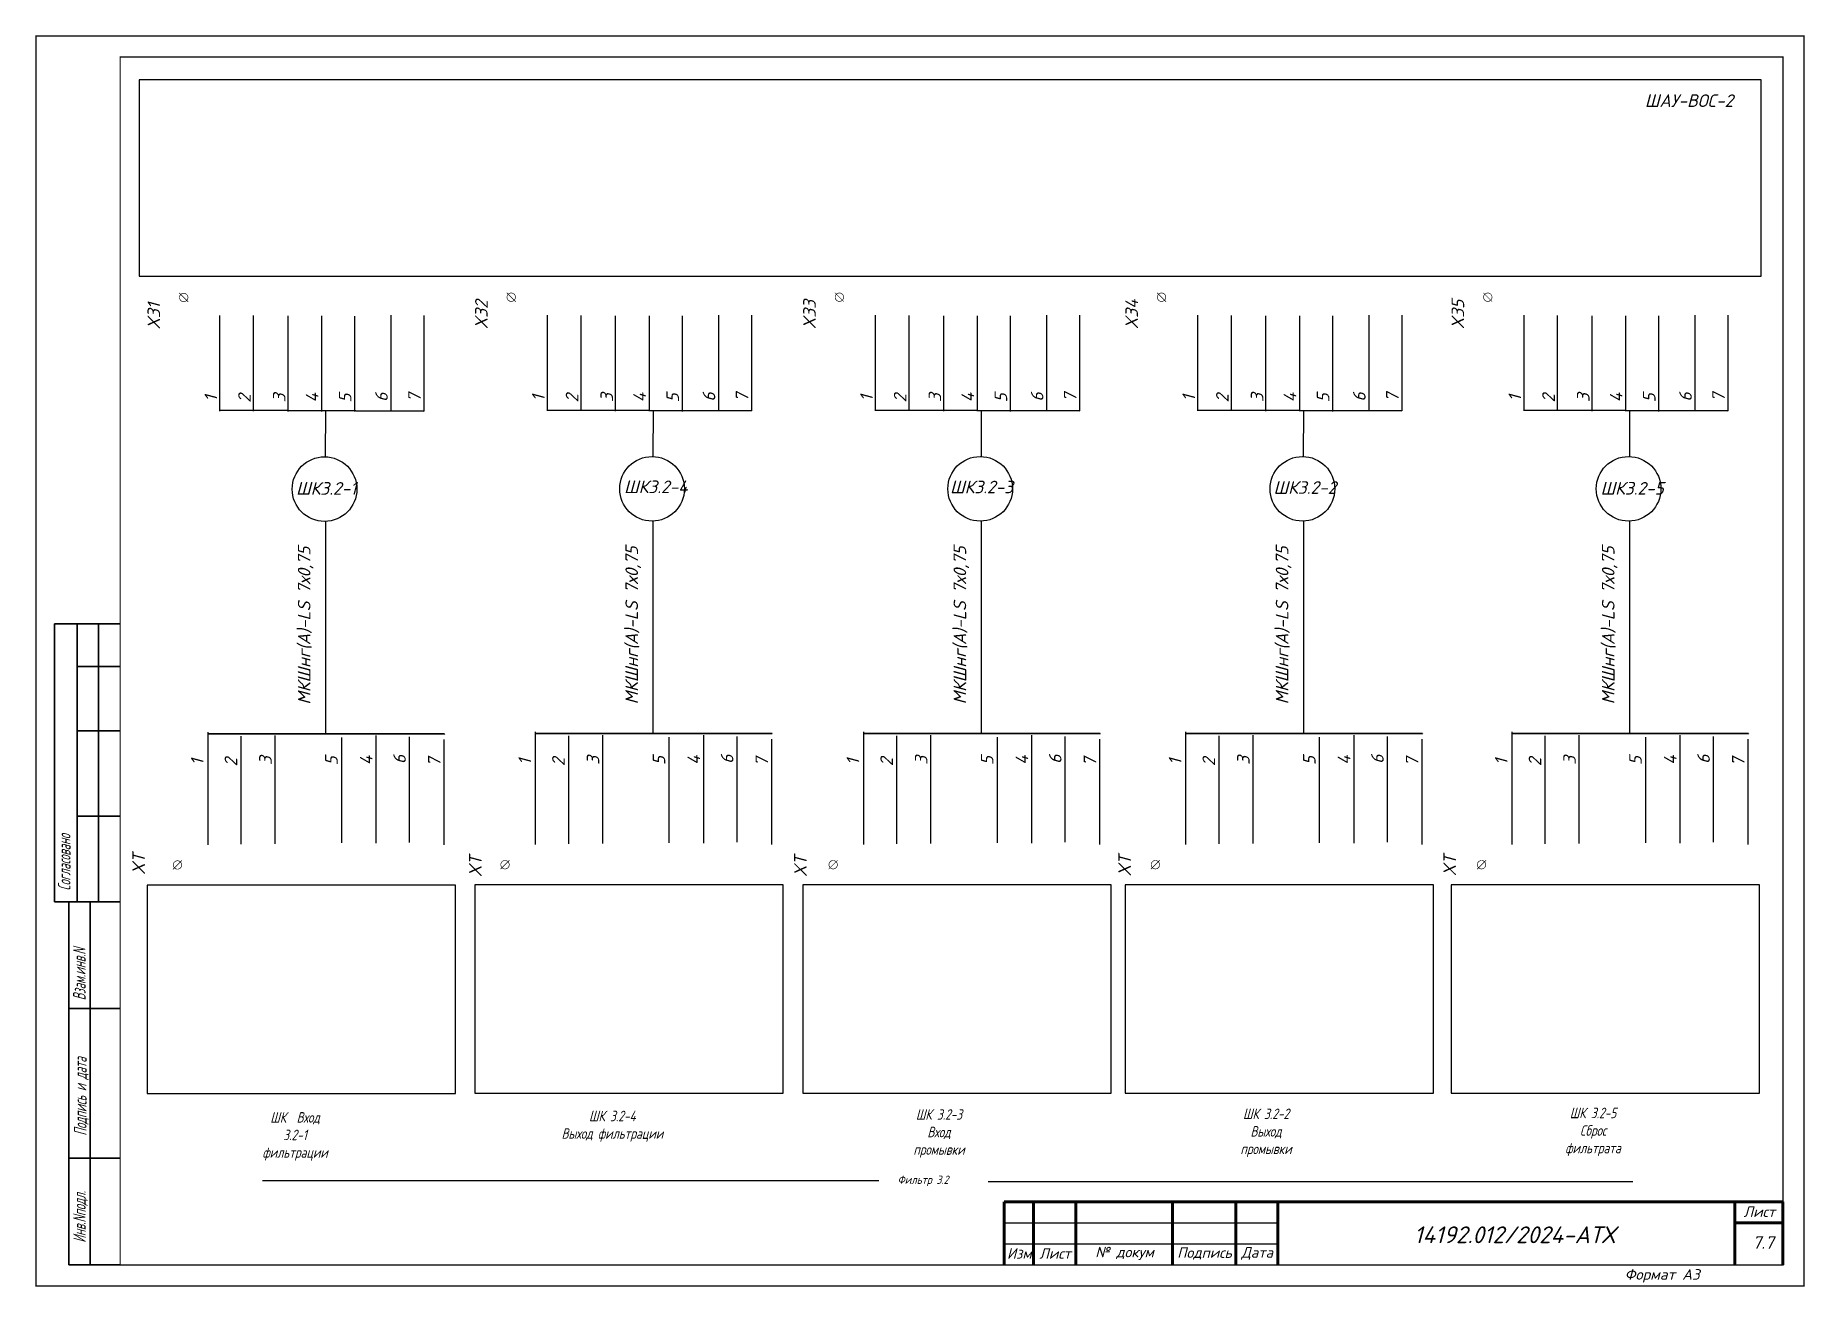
# Model space of a CAD drawing. Header units: millimetres. Extents: x 1463 to 10524, y 7125 to 13164.
# Drawn here: x 6067.8 to 6488.1, y 8699.5 to 8996.8 of the extents above; entities that cross this region are included whole.
import ezdxf
from ezdxf.enums import TextEntityAlignment as Align

# ---------------------------------------------------------------- set-up
doc = ezdxf.new("R2010")
doc.units = ezdxf.units.MM
doc.header["$LTSCALE"] = 4
doc.set_wipeout_variables(frame=1)
doc.linetypes.add('SolidLine', pattern=[0])
for name, color, linetype in [('G', 5, 'Continuous'), ('SYMS', 7, 'Continuous'), ('Вспомогательная', 1, 'Continuous'), ('Текст', 2, 'Continuous')]:
    doc.layers.add(name, color=color, linetype=linetype)
for name, color, linetype, lineweight in [('RAMKA', 7, 'Continuous', 25), ('SHTAMP', 7, 'SolidLine', 25), ('Основеая', 5, 'Continuous', 60)]:
    doc.layers.add(name, color=color, linetype=linetype, lineweight=lineweight)
doc.styles.add('COTES', font='cs_gost2304.shx', dxfattribs={"width": 0.75, "oblique": 15})
doc.styles.add('ISOCPEUR', font='isocpeui.ttf')
doc.styles.add('Simplex00.10.00', font='simplex.shx')
doc.styles.add('Simplex25.085.15', font='GOST_A.TTF', dxfattribs={"width": 0.85, "oblique": 15, "height": 2.5})
doc.styles.add('ГОСТ', font='isocpeur.ttf', dxfattribs={"oblique": 15})

msp = doc.modelspace()

# ---------------------------------------------------------------- texts
at = {"style": 'Simplex25.085.15', "oblique": 15, "width": 1.083459}
msp.add_text('Фильтр 3.2', height=1.961, dxfattribs=at).set_placement((6272.6, 8723.94))
at = {"layer": 'SHTAMP', "color": 0, "style": 'ISOCPEUR'}
msp.add_text('14192.012/2024-АТХ', height=4, dxfattribs=at).set_placement((6419.14, 8709.85), align=Align.CENTER)
at = {"layer": 'SYMS', "linetype": 'Continuous', "ltscale": 0.2, "style": 'ГОСТ', "oblique": 15}
for s, p in [('ШАУ-ВОС-2', (6450.11, 8979.82)), ('ШК3.2-1', (6129.7, 8887.69)), ('ШК3.2-4', (6207.62, 8888.07)), ('ШК3.2-3', (6285.07, 8888.03)), ('ШК3.2-2', (6361.91, 8887.9)), ('ШК3.2-5', (6439.59, 8887.72))]:
    msp.add_text(s, height=3, dxfattribs=at).set_placement(p)
for s, p in [('X31', (6097.41, 8926.95)), ('X32', (6175.22, 8927.02)), ('X33', (6253.17, 8927.02)), ('X34', (6329.71, 8927.02)), ('X35', (6407.2, 8927.02)), ('1', (6110.95, 8909.81)), ('2', (6118.95, 8909.53)), ('3', (6127.2, 8909.63)), ('4', (6135.02, 8909.6)), ('5', (6142.87, 8909.54)), ('6', (6151.49, 8909.75)), ('7', (6159.34, 8909.7)), ('1', (6188.76, 8909.88)), ('2', (6196.76, 8909.6)), ('3', (6205.01, 8909.7)), ('4', (6212.83, 8909.66)), ('5', (6220.68, 8909.61)), ('6', (6229.3, 8909.82)), ('7', (6237.15, 8909.76)), ('1', (6266.71, 8909.88)), ('2', (6274.71, 8909.6)), ('3', (6282.96, 8909.7)), ('4', (6290.78, 8909.66)), ('5', (6298.64, 8909.61)), ('6', (6307.25, 8909.82)), ('7', (6315.11, 8909.76)), ('1', (6343.26, 8909.88)), ('2', (6351.25, 8909.6)), ('3', (6359.51, 8909.7)), ('4', (6367.32, 8909.66)), ('5', (6375.18, 8909.61)), ('6', (6383.79, 8909.82)), ('7', (6391.65, 8909.76)), ('1', (6420.74, 8909.88)), ('2', (6428.74, 8909.6)), ('3', (6436.99, 8909.7)), ('4', (6444.81, 8909.66)), ('5', (6452.66, 8909.61)), ('6', (6461.28, 8909.82)), ('7', (6469.13, 8909.76)), ('МКШнг(А)-LS 7х0,75', (6133.13, 8837.81)), ('МКШнг(А)-LS 7х0,75', (6210.94, 8837.88)), ('МКШнг(А)-LS 7х0,75', (6288.9, 8837.88)), ('МКШнг(А)-LS 7х0,75', (6365.44, 8837.88)), ('МКШнг(А)-LS 7х0,75', (6442.92, 8837.88)), ('1', (6107.72, 8823.4)), ('2', (6115.72, 8823.11)), ('3', (6123.94, 8823.45)), ('5', (6139.61, 8823.35)), ('4', (6147.87, 8823.45)), ('6', (6155.78, 8823.69)), ('7', (6164.04, 8823.09)), ('1', (6185.53, 8823.46)), ('2', (6193.53, 8823.18)), ('3', (6201.75, 8823.51)), ('5', (6217.42, 8823.42)), ('4', (6225.68, 8823.52)), ('6', (6233.6, 8823.75)), ('7', (6241.85, 8823.16)), ('1', (6263.49, 8823.46)), ('2', (6271.49, 8823.18)), ('3', (6279.71, 8823.51)), ('5', (6295.38, 8823.42)), ('4', (6303.63, 8823.52)), ('6', (6311.55, 8823.75)), ('7', (6319.8, 8823.16)), ('1', (6340.03, 8823.46)), ('2', (6348.03, 8823.18)), ('3', (6356.25, 8823.51)), ('5', (6371.92, 8823.42)), ('4', (6380.17, 8823.52)), ('6', (6388.09, 8823.75)), ('7', (6396.34, 8823.16)), ('1', (6417.51, 8823.46)), ('2', (6425.51, 8823.18)), ('3', (6433.73, 8823.51)), ('5', (6449.4, 8823.42)), ('4', (6457.65, 8823.52)), ('6', (6465.57, 8823.75)), ('7', (6473.82, 8823.16)), ('XT', (6093.81, 8797.4)), ('XT', (6173.79, 8796.85)), ('XT', (6251.02, 8796.87)), ('XT', (6328.04, 8796.99)), ('XT', (6405.25, 8797.04))]:
    msp.add_text(s, height=3, rotation=90, dxfattribs=at).set_placement(p)
at = {"layer": 'SYMS', "color": 7, "linetype": 'Continuous', "ltscale": 0.2, "style": 'ГОСТ', "oblique": 15}
msp.add_text('7.7', height=3, dxfattribs=at).set_placement((6475.67, 8708.52))
at = {"layer": 'SYMS', "linetype": 'Continuous', "char_height": 2.5, "attachment_point": 2}
for s, insert, width in [('{\\Fsimplex|c204;\\Q15;\\W0.75;\\C0;ШК  Вход 3.2-1 фильтрации}', (6129.46, 8740.99), 16.2192), ('{\\Fsimplex|c204;\\Q15;\\W0.75;\\C0;ШК 3.2-4\\PВыход фильтрации}', (6204.83, 8741.32), 27.2347), ('{\\Fsimplex|c204;\\Q15;\\W0.75;\\C0;ШК 3.2-3\\PВход промывки}', (6282.43, 8741.68), 16.2192), ('{\\Fsimplex|c204;\\Q15;\\W0.75;\\C0;ШК 3.2-2 Выход промывки}', (6360.12, 8741.84), 16.2192), ('{\\Fsimplex|c204;\\Q15;\\W0.75;\\C0;ШК 3.2-5\\PСброс фильтрата}', (6437.8, 8742.05), 16.2192)]:
    msp.add_mtext(s, dxfattribs=dict(at, insert=insert, width=width))

# ---------------------------------------------------------------- blocks, each defined once
blk = doc.blocks.new('Формат А3')
at = {"color": 0, "linetype": 'Continuous', "const_width": 0.3}
for points in [[(-420, 297), (0, 297), (0, 0), (-420, 0)], [(-400, 5), (-400, 292), (-5, 292), (-5, 5)]]:
    blk.add_lwpolyline(points, close=True, dxfattribs=at)
at = {"color": 0, "linetype": 'Continuous', "style": 'Simplex00.10.00', "oblique": 15}
blk.add_text('Формат А3', height=2.5, dxfattribs=at).set_placement((-33.67, 2.75), align=Align.MIDDLE_CENTER)
blk = doc.blocks.new('A$C73A268AF')
at = {"lineweight": 30}
for p, q in [((4.57, 157.46), (20.05, 157.46)), ((4.57, 157.46), (4.57, 91.46)), ((9.89, 157.46), (9.89, 91.46)), ((14.97, 157.46), (14.97, 91.46)), ((9.89, 147.31), (20.05, 147.31)), ((9.89, 132.08), (20.05, 132.08)), ((9.89, 111.77), (20.05, 111.77)), ((4.57, 91.46), (20.05, 91.46)), ((7.96, 5.15), (7.96, 91.46)), ((13.04, 5.15), (13.04, 91.46)), ((20.15, 66.08), (7.96, 66.08)), ((20.15, 30.54), (7.96, 30.54))]:
    blk.add_line(p, q, dxfattribs=at)
blk.add_lwpolyline([(20.15, 5.15), (7.96, 5.15)], dxfattribs=at)
at = {"layer": 'Вспомогательная', "color": 7}
for p, q in [((230.15, 15.15), (295.15, 15.15)), ((230.15, 10.15), (295.15, 10.15)), ((230.15, 5.15), (295.15, 5.15))]:
    blk.add_line(p, q, dxfattribs=at)
at = {"layer": 'Основеая', "color": 7}
for p, q in [((230.15, 20.15), (230.15, 5.15)), ((415.15, 20.15), (230.15, 20.15)), ((237.15, 20.15), (237.15, 5.15)), ((247.15, 20.15), (247.15, 5.15)), ((270.15, 20.15), (270.15, 5.15)), ((285.15, 20.15), (285.15, 5.15)), ((295.15, 20.15), (295.15, 5.15)), ((403.72, 20.15), (403.72, 5.15)), ((415.15, 20.15), (415.15, 5.15)), ((403.72, 15.15), (415.15, 15.15))]:
    blk.add_line(p, q, dxfattribs=at)
blk.add_blockref('Формат А3', (420.15, 0.15))
at = {"layer": 'RAMKA', "style": 'COTES', "oblique": 15, "width": 0.75}
for s, p in [('Согласовано', (8.35, 94.1)), ('Взам.инв.N', (11.94, 68.02)), ('Подпись и дата', (12.17, 35.86)), ('Инв.Nподл.', (11.97, 10.43))]:
    blk.add_text(s, height=3, rotation=90, dxfattribs=at).set_placement(p)
at = {"layer": 'Текст', "color": 7, "char_height": 2.5, "style": 'ГОСТ'}
for s, insert, width, attachment_point in [('{\\fISOCPEUR|b0|i0|c204|p34;Лист}', (413.32, 17.81), 11.4585, 6), ('{\\fISOCPEUR|b0|i0|c204|p34;Изм}', (233.75, 7.88), 7, 5), ('{\\fISOCPEUR|b0|i0|c204|p34;Лист}', (242.25, 7.88), 10, 5), ('{\\fISOCPEUR|b0|i0|c204|p34;№ докум}', (258.75, 7.88), 23, 5), ('{\\fISOCPEUR|b0|i0|c204|p34;Подпись}', (277.75, 7.88), 15, 5), ('{\\fISOCPEUR|b0|i0|c204|p34;Дата}', (290.25, 7.88), 10, 5)]:
    blk.add_mtext(s, dxfattribs=dict(at, insert=insert, width=width, attachment_point=attachment_point))
blk = doc.blocks.new('Клеммное соединение')
at = {"linetype": 'Continuous'}
blk.add_wipeout([(0, -1), (-0.44, -0.9), (-0.6, -0.8), (-0.71, -0.7), (-0.8, -0.6), (-0.87, -0.5), (-0.92, -0.4), (-0.95, -0.3), (-0.98, -0.2), (-0.99, -0.1), (-0.99, 0), (-0.99, 0.1), (-0.98, 0.2), (-0.95, 0.3), (-0.92, 0.4), (-0.87, 0.5), (-0.8, 0.6), (-0.71, 0.7), (-0.6, 0.8), (-0.44, 0.9), (0, 1), (0.44, 0.9), (0.6, 0.8), (0.71, 0.7), (0.8, 0.6), (0.87, 0.5), (0.92, 0.4), (0.95, 0.3), (0.98, 0.2), (0.99, 0.1), (1, 0), (0.99, -0.1), (0.98, -0.2), (0.95, -0.3), (0.92, -0.4), (0.87, -0.5), (0.8, -0.6), (0.71, -0.7), (0.6, -0.8), (0.44, -0.9)], dxfattribs=at)
at = {"color": 0, "linetype": 'Continuous', "lineweight": -2, "const_width": 0.15}
blk.add_lwpolyline([(-1.06, -1.06), (1.06, 1.06)], dxfattribs=at)
blk.add_lwpolyline([(-1, 0, 1), (1, 0, 1)], format="xyb", close=True, dxfattribs=at)

# ---------------------------------------------------------------- linework, layer by layer
at = {"color": 7, "ltscale": 0.2}
for p, q in [((6268.12, 8724.69), (6121.72, 8724.69)), ((6294.08, 8724.52), (6447.26, 8724.52))]:
    msp.add_line(p, q, dxfattribs=at)
at = {"ltscale": 1.2}
msp.add_lwpolyline([(6092.43, 8939.59), (6477.73, 8939.59), (6477.73, 8986.24), (6092.43, 8986.24)], close=True, dxfattribs=at)
at = {"linetype": 'Continuous', "ltscale": 0.2}
for points in [[(6094.33, 8745.43), (6167.57, 8745.43), (6167.57, 8794.92), (6094.33, 8794.92)], [(6172.14, 8745.5), (6245.38, 8745.5), (6245.38, 8794.99), (6172.14, 8794.99)], [(6250.1, 8745.5), (6323.33, 8745.5), (6323.33, 8794.99), (6250.1, 8794.99)], [(6326.64, 8745.5), (6399.88, 8745.5), (6399.88, 8794.99), (6326.64, 8794.99)], [(6404.12, 8745.5), (6477.36, 8745.5), (6477.36, 8794.99), (6404.12, 8794.99)]]:
    msp.add_lwpolyline(points, close=True, dxfattribs=at)
at = {"layer": 'G', "color": 0}
for p, q in [((6136.73, 8896.7), (6136.77, 8907.68)), ((6214.55, 8896.76), (6214.58, 8907.75)), ((6292.5, 8896.76), (6292.54, 8907.75)), ((6369.04, 8896.76), (6369.08, 8907.75)), ((6446.52, 8896.76), (6446.56, 8907.75)), ((6136.68, 8881.34), (6136.68, 8830.87)), ((6214.49, 8881.41), (6214.49, 8830.93)), ((6292.44, 8881.41), (6292.44, 8830.93)), ((6368.99, 8881.41), (6368.99, 8830.93)), ((6446.47, 8881.41), (6446.47, 8830.93))]:
    msp.add_line(p, q, dxfattribs=at)
at = {"layer": 'SYMS', "linetype": 'Continuous', "ltscale": 0.2}
for p, q in [((6111.55, 8930.26), (6111.55, 8907.58)), ((6119.54, 8930.25), (6119.54, 8907.56)), ((6127.72, 8930.17), (6127.72, 8907.48)), ((6135.75, 8930.17), (6135.75, 8907.48)), ((6143.61, 8930.11), (6143.61, 8907.43)), ((6152.22, 8930.33), (6152.22, 8907.64)), ((6160.08, 8930.27), (6160.08, 8907.58)), ((6189.36, 8930.33), (6189.36, 8907.64)), ((6197.35, 8930.31), (6197.35, 8907.63)), ((6205.53, 8930.23), (6205.53, 8907.55)), ((6213.56, 8930.23), (6213.56, 8907.55)), ((6221.42, 8930.18), (6221.42, 8907.49)), ((6230.03, 8930.39), (6230.03, 8907.71)), ((6237.89, 8930.34), (6237.89, 8907.65)), ((6267.31, 8930.33), (6267.31, 8907.64)), ((6275.3, 8930.31), (6275.3, 8907.63)), ((6283.49, 8930.23), (6283.49, 8907.55)), ((6291.52, 8930.23), (6291.52, 8907.55)), ((6299.37, 8930.18), (6299.37, 8907.49)), ((6307.99, 8930.39), (6307.99, 8907.71)), ((6315.84, 8930.34), (6315.84, 8907.65)), ((6343.85, 8930.33), (6343.85, 8907.64)), ((6351.84, 8930.31), (6351.84, 8907.63)), ((6360.03, 8930.23), (6360.03, 8907.55)), ((6368.06, 8930.23), (6368.06, 8907.55)), ((6375.92, 8930.18), (6375.92, 8907.49)), ((6384.53, 8930.39), (6384.53, 8907.71)), ((6392.38, 8930.34), (6392.38, 8907.65)), ((6421.34, 8930.33), (6421.34, 8907.64)), ((6429.32, 8930.31), (6429.32, 8907.63)), ((6437.51, 8930.23), (6437.51, 8907.55)), ((6445.54, 8930.23), (6445.54, 8907.55)), ((6453.4, 8930.18), (6453.4, 8907.49)), ((6462.01, 8930.39), (6462.01, 8907.71)), ((6469.87, 8930.34), (6469.87, 8907.65)), ((6108.72, 8831.27), (6108.72, 8804.53)), ((6186.53, 8831.34), (6186.53, 8804.59)), ((6202.47, 8830.53), (6202.47, 8804.83)), ((6226.47, 8830.53), (6226.47, 8804.92)), ((6264.49, 8831.34), (6264.49, 8804.59)), ((6280.43, 8830.53), (6280.43, 8804.83)), ((6304.42, 8830.53), (6304.42, 8804.92)), ((6341.03, 8831.34), (6341.03, 8804.59)), ((6356.97, 8830.53), (6356.97, 8804.83)), ((6380.96, 8830.53), (6380.96, 8804.92)), ((6418.51, 8831.34), (6418.51, 8804.59)), ((6434.45, 8830.53), (6434.45, 8804.83)), ((6458.45, 8830.53), (6458.45, 8804.92)), ((6116.58, 8830.3), (6116.58, 8804.7)), ((6124.66, 8830.46), (6124.66, 8804.77)), ((6140.47, 8829.98), (6140.47, 8804.94)), ((6148.66, 8830.46), (6148.66, 8804.86)), ((6156.58, 8830.14), (6156.58, 8805.09)), ((6164.83, 8829.54), (6164.83, 8804.49)), ((6194.39, 8830.37), (6194.39, 8804.76)), ((6218.28, 8830.05), (6218.28, 8805)), ((6234.39, 8830.21), (6234.39, 8805.16)), ((6242.64, 8829.61), (6242.64, 8804.56)), ((6272.34, 8830.37), (6272.34, 8804.76)), ((6296.23, 8830.05), (6296.23, 8805)), ((6312.34, 8830.21), (6312.34, 8805.16)), ((6320.59, 8829.61), (6320.59, 8804.56)), ((6348.89, 8830.37), (6348.89, 8804.76)), ((6372.78, 8830.05), (6372.78, 8805)), ((6388.88, 8830.21), (6388.88, 8805.16)), ((6397.13, 8829.61), (6397.13, 8804.56)), ((6426.37, 8830.37), (6426.37, 8804.76)), ((6450.26, 8830.05), (6450.26, 8805)), ((6466.36, 8830.21), (6466.36, 8805.16)), ((6474.62, 8829.61), (6474.62, 8804.56))]:
    msp.add_line(p, q, dxfattribs=at)
at = {"layer": 'SYMS', "linetype": 'Continuous', "lineweight": 30, "ltscale": 0.2}
for points in [[(6111.53, 8907.75), (6160.08, 8907.58), (6160.08, 8907.58)], [(6189.34, 8907.82), (6237.89, 8907.65), (6237.89, 8907.65)], [(6267.29, 8907.82), (6315.84, 8907.65), (6315.84, 8907.65)], [(6343.84, 8907.82), (6392.38, 8907.65), (6392.38, 8907.65)], [(6421.32, 8907.82), (6469.87, 8907.65), (6469.87, 8907.65)], [(6108.72, 8830.87), (6164.99, 8830.87), (6164.99, 8830.87)], [(6186.53, 8830.93), (6242.8, 8830.93), (6242.8, 8830.93)], [(6264.49, 8830.93), (6320.76, 8830.93), (6320.76, 8830.93)], [(6341.03, 8830.93), (6397.3, 8830.93), (6397.3, 8830.93)], [(6418.51, 8830.93), (6474.78, 8830.93), (6474.78, 8830.93)]]:
    msp.add_lwpolyline(points, dxfattribs=at)
at = {"layer": 'SYMS', "linetype": 'Continuous', "ltscale": 0.2}
for centre in [(6136.46, 8889.02), (6214.27, 8889.09), (6292.22, 8889.09), (6368.77, 8889.09), (6446.25, 8889.09)]:
    msp.add_circle(centre, 7.68, dxfattribs=at)

# ---------------------------------------------------------------- block references
at = {"ltscale": 1.2}
msp.add_blockref('A$C73A268AF', (6067.77, 8699.53), dxfattribs=at)

msp.set_redraw_order([(e.dxf.handle, doc.entitydb.next_handle()) for e in msp.query("TEXT MTEXT ATTDEF DIMENSION ARC_DIMENSION")])  # texts and dimensions are drawn at this point

# ---------------------------------------------------------------- next in the draw order: block references
for p, rotation in [((6103.01, 8934.56), 90), ((6180.82, 8934.62), 90), ((6258.77, 8934.62), 90), ((6335.31, 8934.62), 90), ((6412.8, 8934.62), 90), ((6101.53, 8799.72), 180), ((6179.34, 8799.78), 180), ((6257.29, 8799.78), 180), ((6333.84, 8799.78), 180), ((6411.32, 8799.78), 180)]:
    msp.add_blockref('Клеммное соединение', p, dxfattribs=dict(rotation=rotation))

doc.saveas('drawing.dxf')
